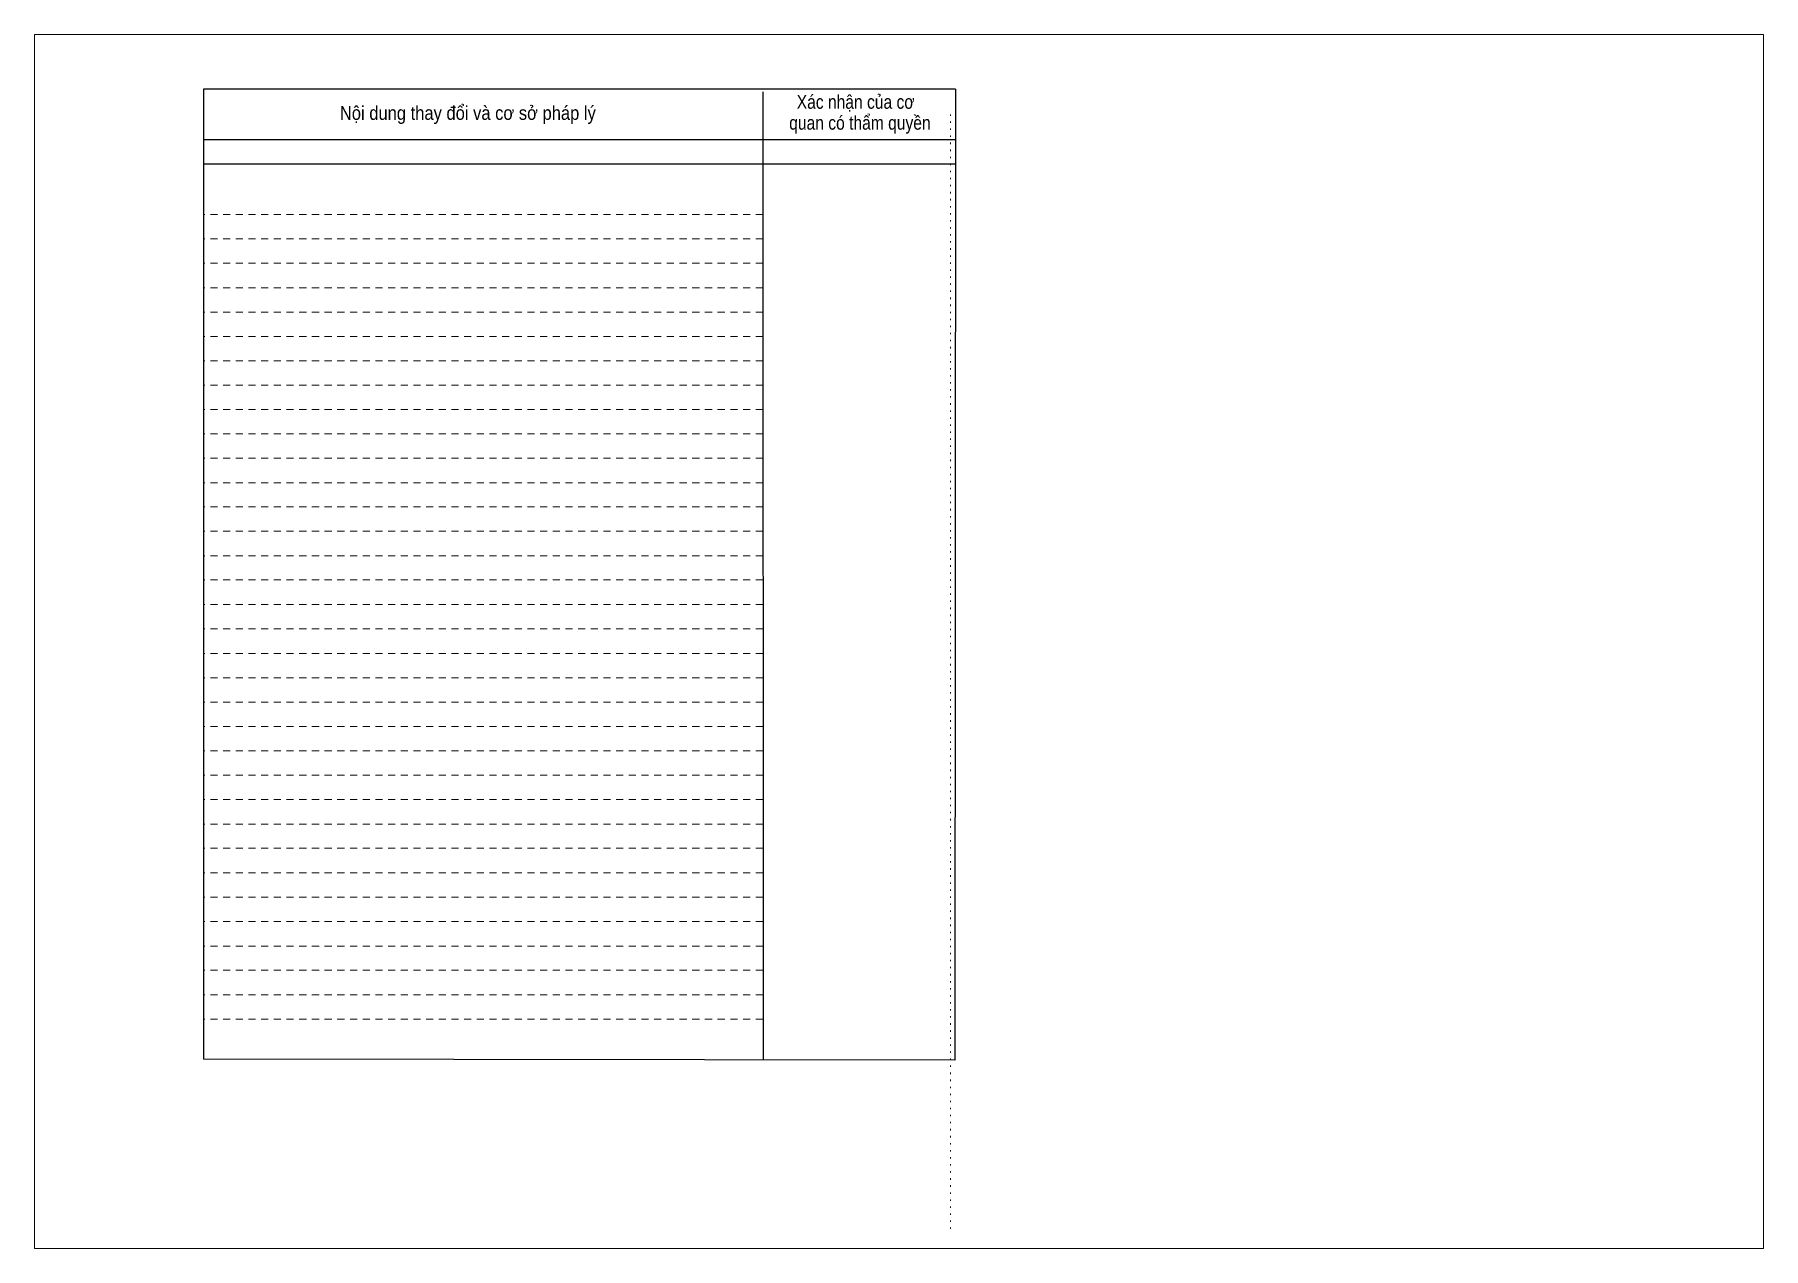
# Model space of a CAD drawing. Header units: metres. Extents: x 548250 to 548897, y 1837759 to 1837904.
# Drawn here: x 548505.1 to 548700.2, y 1837766.5 to 1837903.5 of the extents above; entities that cross this region are included whole.
import ezdxf
from ezdxf.enums import TextEntityAlignment as Align

# ---------------------------------------------------------------- set-up
doc = ezdxf.new("R2010")
doc.units = ezdxf.units.M
doc.header["$LTSCALE"] = 0.53
doc.linetypes.add('DOTTED', pattern=[1.5, 0.3, -1.2])
doc.linetypes.add('SHORT_DASHED', pattern=[2.7, 1.5, -1.2])
doc.layers.add('28', color=7, linetype='SHORT_DASHED', lineweight=13)
doc.layers.add('3', color=7, linetype='Continuous', lineweight=13)

msp = doc.modelspace()

# ---------------------------------------------------------------- texts
at = {"layer": '28'}
for s, width, p in [('Nội dung thay đổi và cơ sở pháp lý', 0.9, (548553.995, 1837893.84)), ('Nội dung thay đổi và cơ sở pháp lý', 0.9, (548553.995, 1837893.84)), ('Xác nhận của cơ', 0.85, (548597.765, 1837895.09)), ('Xác nhận của cơ', 0.85, (548597.765, 1837895.09)), (' quan có thẩm quyền', 0.85, (548598.005, 1837892.73)), (' quan có thẩm quyền', 0.85, (548598.005, 1837892.73))]:
    msp.add_text(s, height=1.55, dxfattribs=dict(at, width=width)).set_placement(p, align=Align.CENTER)

# ---------------------------------------------------------------- linework, layer by layer
at = {"layer": '28', "linetype": 'Continuous', "lineweight": 25}
for p, q in [((548609.04, 1837897.31), (548524.17, 1837897.31)), ((548587.28, 1837897.01), (548587.32, 1837787.78)), ((548609.04, 1837897.31), (548608.97, 1837787.72)), ((548609.04, 1837891.58), (548524.28, 1837891.58)), ((548609.04, 1837891.58), (548524.28, 1837891.58)), ((548609.04, 1837888.83), (548524.28, 1837888.83)), ((548608.97, 1837787.72), (548524.17, 1837787.84))]:
    msp.add_line(p, q, dxfattribs=at)
at = {"layer": '28'}
for p, q in [((548587.28, 1837883.17), (548524.17, 1837883.17)), ((548587.28, 1837880.4), (548524.17, 1837880.4)), ((548587.28, 1837877.67), (548524.17, 1837877.67)), ((548587.28, 1837874.88), (548524.17, 1837874.88)), ((548587.28, 1837872.15), (548524.17, 1837872.15)), ((548587.28, 1837869.39), (548524.17, 1837869.39)), ((548587.28, 1837866.64), (548524.17, 1837866.64)), ((548587.28, 1837863.9), (548524.17, 1837863.9)), ((548587.28, 1837861.15), (548524.17, 1837861.15)), ((548587.28, 1837858.39), (548524.17, 1837858.39)), ((548587.28, 1837855.65), (548524.17, 1837855.65)), ((548587.28, 1837852.88), (548524.17, 1837852.88)), ((548587.28, 1837850.16), (548524.17, 1837850.16)), ((548587.28, 1837847.41), (548524.17, 1837847.41)), ((548587.28, 1837844.64), (548524.17, 1837844.64)), ((548587.28, 1837841.92), (548524.17, 1837841.92)), ((548587.28, 1837839.14), (548524.17, 1837839.14)), ((548587.28, 1837836.39), (548524.17, 1837836.39)), ((548587.28, 1837833.63), (548524.17, 1837833.63)), ((548587.28, 1837830.89), (548524.17, 1837830.89)), ((548587.28, 1837828.13), (548524.17, 1837828.13)), ((548587.28, 1837825.38), (548524.17, 1837825.38)), ((548587.28, 1837822.63), (548524.17, 1837822.63)), ((548587.28, 1837819.88), (548524.17, 1837819.88)), ((548587.28, 1837817.15), (548524.17, 1837817.15)), ((548587.28, 1837814.37), (548524.17, 1837814.37)), ((548587.28, 1837811.66), (548524.17, 1837811.66)), ((548587.28, 1837808.88), (548524.17, 1837808.88)), ((548587.28, 1837806.14), (548524.17, 1837806.14)), ((548587.28, 1837803.38), (548524.17, 1837803.38)), ((548587.28, 1837800.61), (548524.17, 1837800.61)), ((548587.28, 1837797.88), (548524.17, 1837797.88)), ((548587.28, 1837795.12), (548524.17, 1837795.12)), ((548587.28, 1837792.36), (548524.17, 1837792.36))]:
    msp.add_line(p, q, dxfattribs=at)
at = {"layer": '28', "linetype": 'Continuous', "lineweight": 25}
msp.add_lwpolyline([(548609.04, 1837897.31), (548524.17, 1837897.31), (548524.17, 1837787.84)], dxfattribs=at)
at = {"layer": '3', "linetype": 'DOTTED'}
msp.add_line((548608.48, 1837894.45), (548608.48, 1837768.47), dxfattribs=at)
at = {"layer": '3'}
for points in [[(548505.09, 1837766.49), (548700.23, 1837766.49), (548700.23, 1837903.46), (548505.09, 1837903.46)], [(548505.09, 1837903.46), (548700.23, 1837903.46), (548700.23, 1837766.49), (548505.09, 1837766.49)], [(548505.09, 1837766.49), (548700.23, 1837766.49), (548700.23, 1837903.46), (548505.09, 1837903.46)]]:
    msp.add_lwpolyline(points, close=True, dxfattribs=at)

msp.set_redraw_order([(e.dxf.handle, doc.entitydb.next_handle()) for e in msp.query("TEXT MTEXT ATTDEF DIMENSION ARC_DIMENSION")])  # texts and dimensions are drawn at this point

doc.saveas('drawing.dxf')
